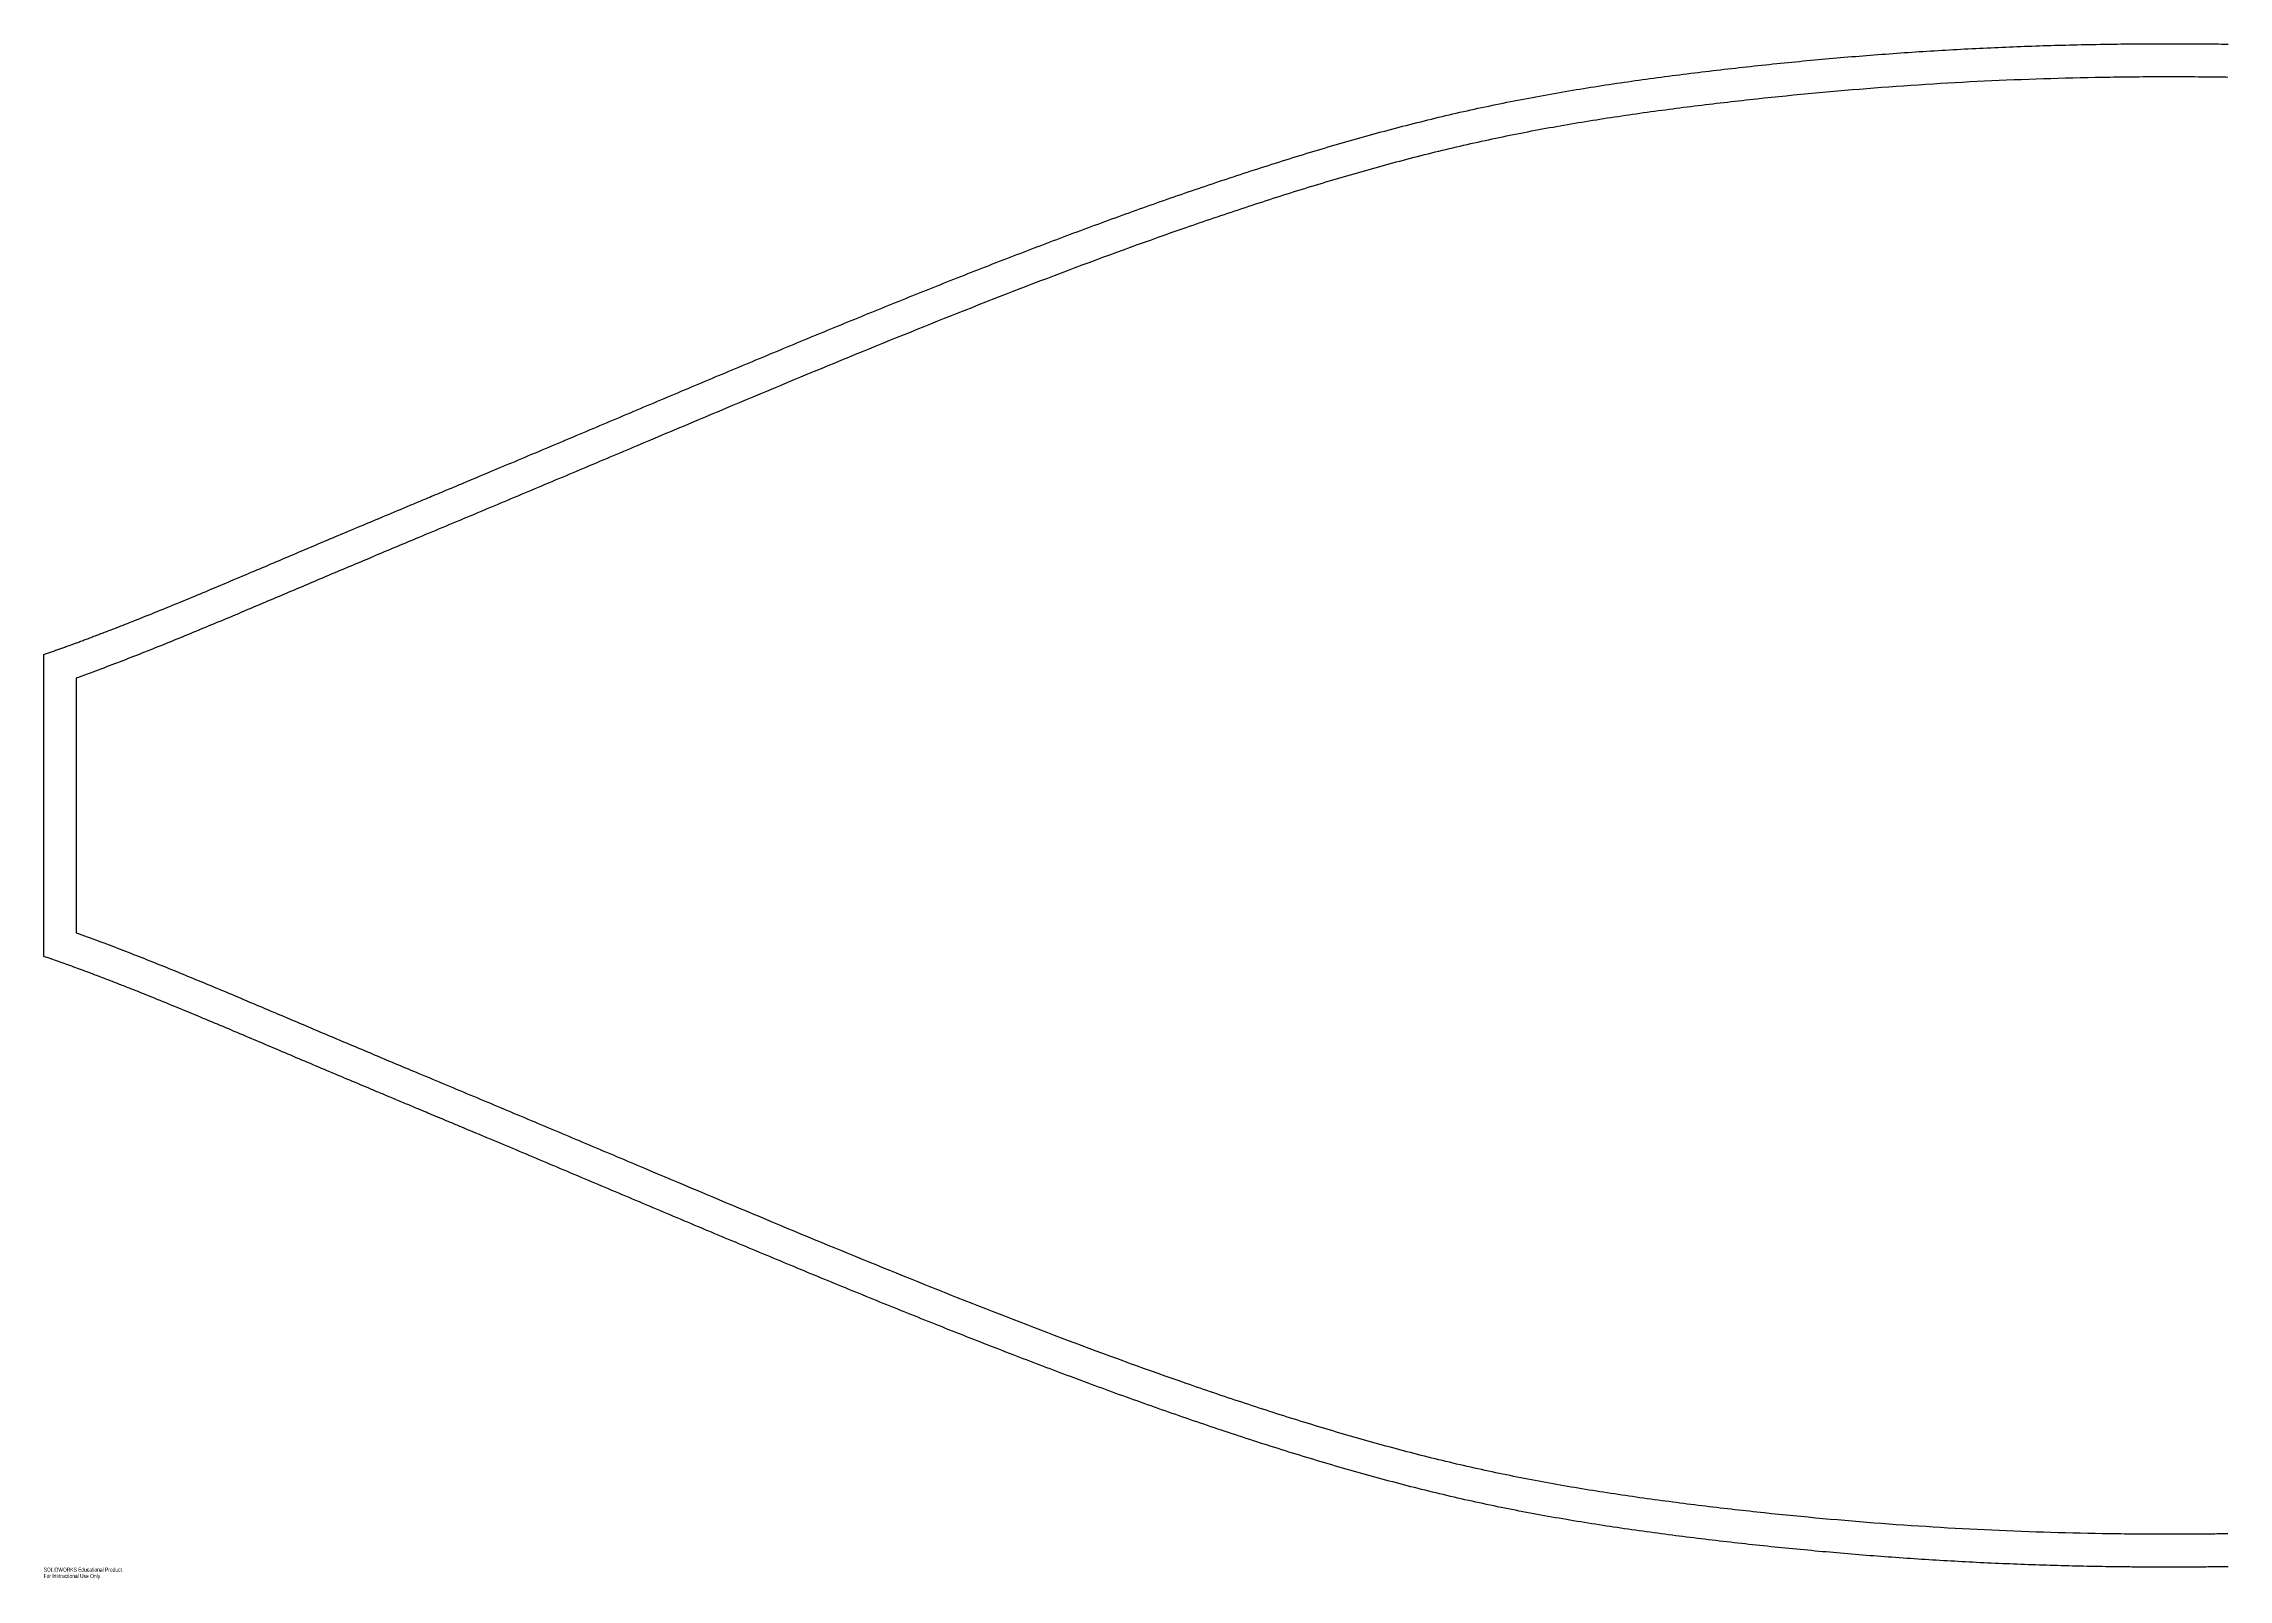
# Model space of a CAD drawing. Header units: inches. Extents: x -1514 to 1282, y -2074 to 286.
# Drawn here: x 528.5 to 628.1, y -204.8 to -134.8 of the extents above; entities that cross this region are included whole.
import ezdxf

# ---------------------------------------------------------------- set-up
doc = ezdxf.new("R2010")
doc.units = ezdxf.units.IN
doc.header["$LTSCALE"] = 0.1
doc.header["$MEASUREMENT"] = 0
doc.styles.add('SLDTEXTSTYLE0', font='TXT', dxfattribs={"width": 0.7})

msp = doc.modelspace()

# ---------------------------------------------------------------- linework, layer by layer
at = {"color": 4, "linetype": 'Continuous', "lineweight": 25}
for p, q in [((528.51923, -176.44244), (528.51923, -162.67569)), ((530.01923, -175.37955), (530.01923, -163.73858))]:
    msp.add_line(p, q, dxfattribs=at)
for points, knots in [([(545.05908, -155.94174), (545.23676, -155.86732), (545.64918, -155.69459), (546.31115, -155.41752), (546.9585, -155.1466), (547.81196, -154.7894), (548.80013, -154.37548), (550.4503, -153.68318), (552.07155, -153.00014), (553.72111, -152.30386), (555.37074, -151.60731), (557.4333, -150.73711), (559.91021, -149.69616), (562.38966, -148.66114), (564.87266, -147.63518), (567.3602, -146.62139), (569.87698, -145.61339), (572.37671, -144.63375), (574.88406, -143.67607), (577.37629, -142.75316), (579.90297, -141.85216), (582.44155, -140.98648), (584.99327, -140.15989), (587.5613, -139.382), (589.72262, -138.78147), (591.45809, -138.33741), (592.76624, -138.02305), (594.07534, -137.73035), (595.83892, -137.36657), (598.05975, -136.96169), (600.74416, -136.5447), (602.99452, -136.24481), (604.8024, -136.02689), (606.62362, -135.8208), (608.9004, -135.58838), (611.18397, -135.39025), (613.00727, -135.2535), (614.37959, -135.16151), (615.7512, -135.08068), (617.12106, -135.01108), (618.49026, -134.95259), (619.86099, -134.90495), (621.23891, -134.86792), (622.36185, -134.84649), (623.22784, -134.83475), (623.83499, -134.82855), (624.44359, -134.82437), (625.05367, -134.82219), (625.66521, -134.82203), (626.27822, -134.82386), (626.89269, -134.82775), (627.50863, -134.8335), (627.91973, -134.83903), (628.12553, -134.84179)], [0, 0, 0, 0, 0.00670211, 0.01555668, 0.02496415, 0.03111211, 0.04773555, 0.06222157, 0.09333165, 0.10888657, 0.12444086, 0.15554607, 0.18664466, 0.21773414, 0.24881189, 0.27987558, 0.31092339, 0.34284043, 0.37296718, 0.40396278, 0.43494245, 0.46590977, 0.49687053, 0.52783377, 0.55881524, 0.57452071, 0.58984043, 0.60537999, 0.62094384, 0.65215308, 0.68347866, 0.71491805, 0.73067677, 0.74645913, 0.7783049, 0.80981562, 0.82571106, 0.84152064, 0.85736638, 0.87321129, 0.88893721, 0.90474068, 0.92062267, 0.93658417, 0.9435633, 0.95055902, 0.9575714, 0.96460053, 0.97164648, 0.97870933, 0.98578915, 0.99288601, 1, 1, 1, 1]), ([(545.63871, -157.32523), (546.46722, -156.97822), (548.12375, -156.28522), (550.61278, -155.24242), (553.1007, -154.19422), (556.41489, -152.79441), (560.55738, -151.04776), (565.53551, -148.97735), (570.52962, -146.95769), (575.54881, -145.01343), (579.7576, -143.48369), (583.14682, -142.33273), (585.69844, -141.51085), (588.26033, -140.7411), (590.83468, -140.03399), (593.42133, -139.40018), (596.02324, -138.85311), (598.65018, -138.38435), (601.29473, -137.98168), (603.95501, -137.6337), (607.51825, -137.22413), (611.98037, -136.80777), (617.34605, -136.47534), (621.82579, -136.34179), (624.96413, -136.31886), (626.53368, -136.32472), (627.31851, -136.33166), (627.76603, -136.33709), (627.99196, -136.34013), (628.10465, -136.34165)], [0.000001912, 0.000001912, 0.000001912, 0.000001912, 0.031251591, 0.062501271, 0.093750951, 0.12500063, 0.187499989, 0.249999349, 0.312498708, 0.374998067, 0.437497426, 0.468747106, 0.499996785, 0.531246465, 0.562496145, 0.593745824, 0.624995504, 0.656245183, 0.687494863, 0.718744543, 0.749994222, 0.812493581, 0.87499294, 0.9374923, 0.968741979, 0.984366819, 0.992179239, 0.996085449, 0.999991659, 0.999991659, 0.999991659, 0.999991659]), ([(528.51923, -162.67569), (528.57915, -162.65511), (528.69978, -162.61367), (528.88171, -162.55041), (529.06587, -162.48584), (529.25224, -162.41989), (529.44083, -162.35259), (529.69683, -162.26046), (529.95567, -162.16618), (530.21737, -162.06977), (530.41705, -161.99567), (530.72238, -161.88155), (531.13723, -161.72461), (531.6546, -161.52573), (532.17662, -161.32215), (532.85594, -161.05381), (533.7215, -160.70605), (534.75404, -160.28349), (535.7967, -159.8504), (536.82584, -159.41827), (537.85407, -158.9833), (538.88188, -158.54677), (539.90987, -158.11015), (540.93228, -157.67727), (541.96155, -157.24273), (542.96963, -156.81834), (544.0063, -156.38295), (544.6936, -156.09491), (545.05908, -155.94174)], [0, 0, 0, 0, 0.01066156, 0.02146497, 0.03241032, 0.0434977, 0.05472718, 0.06609885, 0.08926905, 0.10106772, 0.11300888, 0.12509258, 0.15589006, 0.18759796, 0.21829132, 0.25009186, 0.31037862, 0.37506835, 0.43755712, 0.50004788, 0.56254067, 0.62503488, 0.68752948, 0.7500237, 0.81137855, 0.87501144, 0.93353654, 1, 1, 1, 1]), ([(530.01923, -163.73858), (530.35405, -163.61822), (531.02275, -163.37273), (532.34924, -162.86883), (533.99384, -162.21751), (535.95072, -161.41358), (537.89597, -160.59569), (539.83218, -159.77242), (541.76423, -158.9535), (543.69969, -158.1381), (544.99247, -157.59606), (545.63871, -157.32523)], [0.059005052, 0.059005052, 0.059005052, 0.059005052, 0.11781666, 0.176628269, 0.294251485, 0.411874702, 0.529497918, 0.647121134, 0.764744351, 0.882367567, 0.999990784, 0.999990784, 0.999990784, 0.999990784]), ([(545.63871, -181.79292), (544.99248, -181.52214), (543.69979, -180.98006), (541.76432, -180.16468), (539.83227, -179.34575), (537.89605, -178.52247), (535.95079, -177.70458), (533.99391, -176.90065), (532.34929, -176.24932), (531.02282, -175.74543), (530.35408, -175.4999), (530.01923, -175.37955)], [0.000006452, 0.000006452, 0.000006452, 0.000006452, 0.117629653, 0.235252855, 0.352876057, 0.470499259, 0.588122461, 0.705745663, 0.823368865, 0.882180466, 0.940992067, 0.940992067, 0.940992067, 0.940992067]), ([(545.05913, -183.17643), (544.87091, -183.09756), (544.50538, -182.9444), (543.97359, -182.72135), (543.47461, -182.51189), (542.80322, -182.22975), (541.96123, -181.87527), (540.93183, -181.44068), (539.90931, -181.00775), (538.88119, -180.57107), (537.85325, -180.13449), (536.82488, -179.69946), (535.79557, -179.26726), (534.75271, -178.83409), (533.71996, -178.41146), (532.85424, -178.06364), (532.17482, -177.79527), (531.6528, -177.5917), (531.13548, -177.39286), (530.66541, -177.21503), (530.25109, -177.06062), (529.89039, -176.92798), (529.53713, -176.7999), (529.1913, -176.67642), (528.85296, -176.55736), (528.62958, -176.48044), (528.51923, -176.44244)], [0, 0, 0, 0, 0.03422644, 0.06646919, 0.09672824, 0.12500361, 0.18864334, 0.25000596, 0.3125071, 0.37500843, 0.43751001, 0.50001188, 0.56251312, 0.62501297, 0.68971509, 0.75001451, 0.78181767, 0.81251391, 0.84421507, 0.87500607, 0.89703233, 0.91858042, 0.93965075, 0.96024379, 0.98036004, 1, 1, 1, 1]), ([(628.10451, -202.77648), (627.99206, -202.77804), (627.76678, -202.78116), (627.31936, -202.78636), (626.53381, -202.79349), (624.96482, -202.79922), (621.82605, -202.77643), (617.34656, -202.64278), (611.98073, -202.3104), (607.51871, -201.89407), (603.95534, -201.48447), (601.2951, -201.13651), (598.65054, -200.73383), (596.0235, -200.26509), (593.42168, -199.71809), (590.83497, -199.08422), (588.26048, -198.37706), (585.69871, -197.6074), (583.14685, -196.78542), (579.75789, -195.63457), (575.54891, -194.10477), (570.52975, -192.16052), (565.53559, -190.14084), (560.55744, -188.07042), (556.41494, -186.32377), (553.10074, -184.92395), (550.61278, -183.87574), (548.12376, -182.83295), (546.46723, -182.13993), (545.63871, -181.79292)], [0.000002799, 0.000002799, 0.000002799, 0.000002799, 0.003909033, 0.007815267, 0.015627735, 0.03125267, 0.062502541, 0.125002282, 0.187502024, 0.250001765, 0.281251636, 0.312501506, 0.343751377, 0.375001248, 0.406251118, 0.437500989, 0.46875086, 0.500000731, 0.531250601, 0.562500472, 0.625000213, 0.687499955, 0.749999696, 0.812499437, 0.874999179, 0.90624905, 0.93749892, 0.968748791, 0.999998662, 0.999998662, 0.999998662, 0.999998662]), ([(628.12553, -204.27634), (628.01166, -204.27791), (627.78407, -204.28107), (627.44291, -204.28502), (627.10219, -204.2884), (626.76191, -204.29116), (626.42208, -204.29331), (625.52003, -204.29737), (624.5072, -204.29555), (623.49577, -204.28628), (623.04831, -204.28094), (622.37223, -204.27162), (621.35743, -204.25286), (620.00603, -204.21754), (618.66112, -204.17201), (617.31842, -204.11609), (615.97607, -204.04957), (614.63371, -203.97236), (613.29128, -203.8845), (611.50806, -203.75383), (609.27482, -203.56442), (607.04658, -203.342), (605.2619, -203.14425), (603.48335, -202.9346), (601.26289, -202.64652), (598.6047, -202.24631), (596.39694, -201.8571), (594.6361, -201.5062), (592.8762, -201.12579), (590.68264, -200.59461), (588.06322, -199.88126), (585.45677, -199.10327), (582.86549, -198.2724), (580.28961, -197.40068), (577.72772, -196.49264), (575.20298, -195.56201), (572.66384, -194.59553), (570.13362, -193.60648), (567.58661, -192.5883), (565.07081, -191.56435), (562.56071, -190.52811), (560.05532, -189.48282), (557.5534, -188.43165), (555.47046, -187.55294), (553.80476, -186.84962), (552.13929, -186.14659), (550.50245, -185.4569), (548.83634, -184.75786), (547.83765, -184.33951), (546.97588, -183.97883), (546.32182, -183.7051), (545.65444, -183.42576), (545.23806, -183.25137), (545.05913, -183.17643)], [0, 0, 0, 0, 0.00393624, 0.00786726, 0.01179308, 0.01571371, 0.01962916, 0.02353945, 0.04689339, 0.0546373, 0.05850168, 0.06236102, 0.07800888, 0.093585, 0.10909029, 0.12452568, 0.14004031, 0.15555142, 0.17100873, 0.18655018, 0.21736935, 0.24850005, 0.26398344, 0.27946693, 0.31043816, 0.34142692, 0.37245505, 0.3879941, 0.4035563, 0.43476511, 0.46609864, 0.49752908, 0.52894083, 0.56033612, 0.59172422, 0.62311155, 0.65358469, 0.68589931, 0.7173037, 0.74871555, 0.78012747, 0.81153799, 0.84294782, 0.87435742, 0.89006224, 0.90576711, 0.93717716, 0.95180167, 0.96858798, 0.97483153, 0.98429382, 0.99325079, 1, 1, 1, 1])]:
    msp.add_open_spline(points, degree=3, knots=knots, dxfattribs=at)

# ---------------------------------------------------------------- texts
at = {"color": 4, "linetype": 'Continuous', "char_height": 0.1903, "attachment_point": 1, "style": 'SLDTEXTSTYLE0'}
for s, insert in [('SOLIDWORKS Educational Product.', (528.51923, -204.31648)), ('For Instructional Use Only.', (528.51923, -204.60193))]:
    msp.add_mtext(s, dxfattribs=dict(at, insert=insert))

doc.saveas('drawing.dxf')
